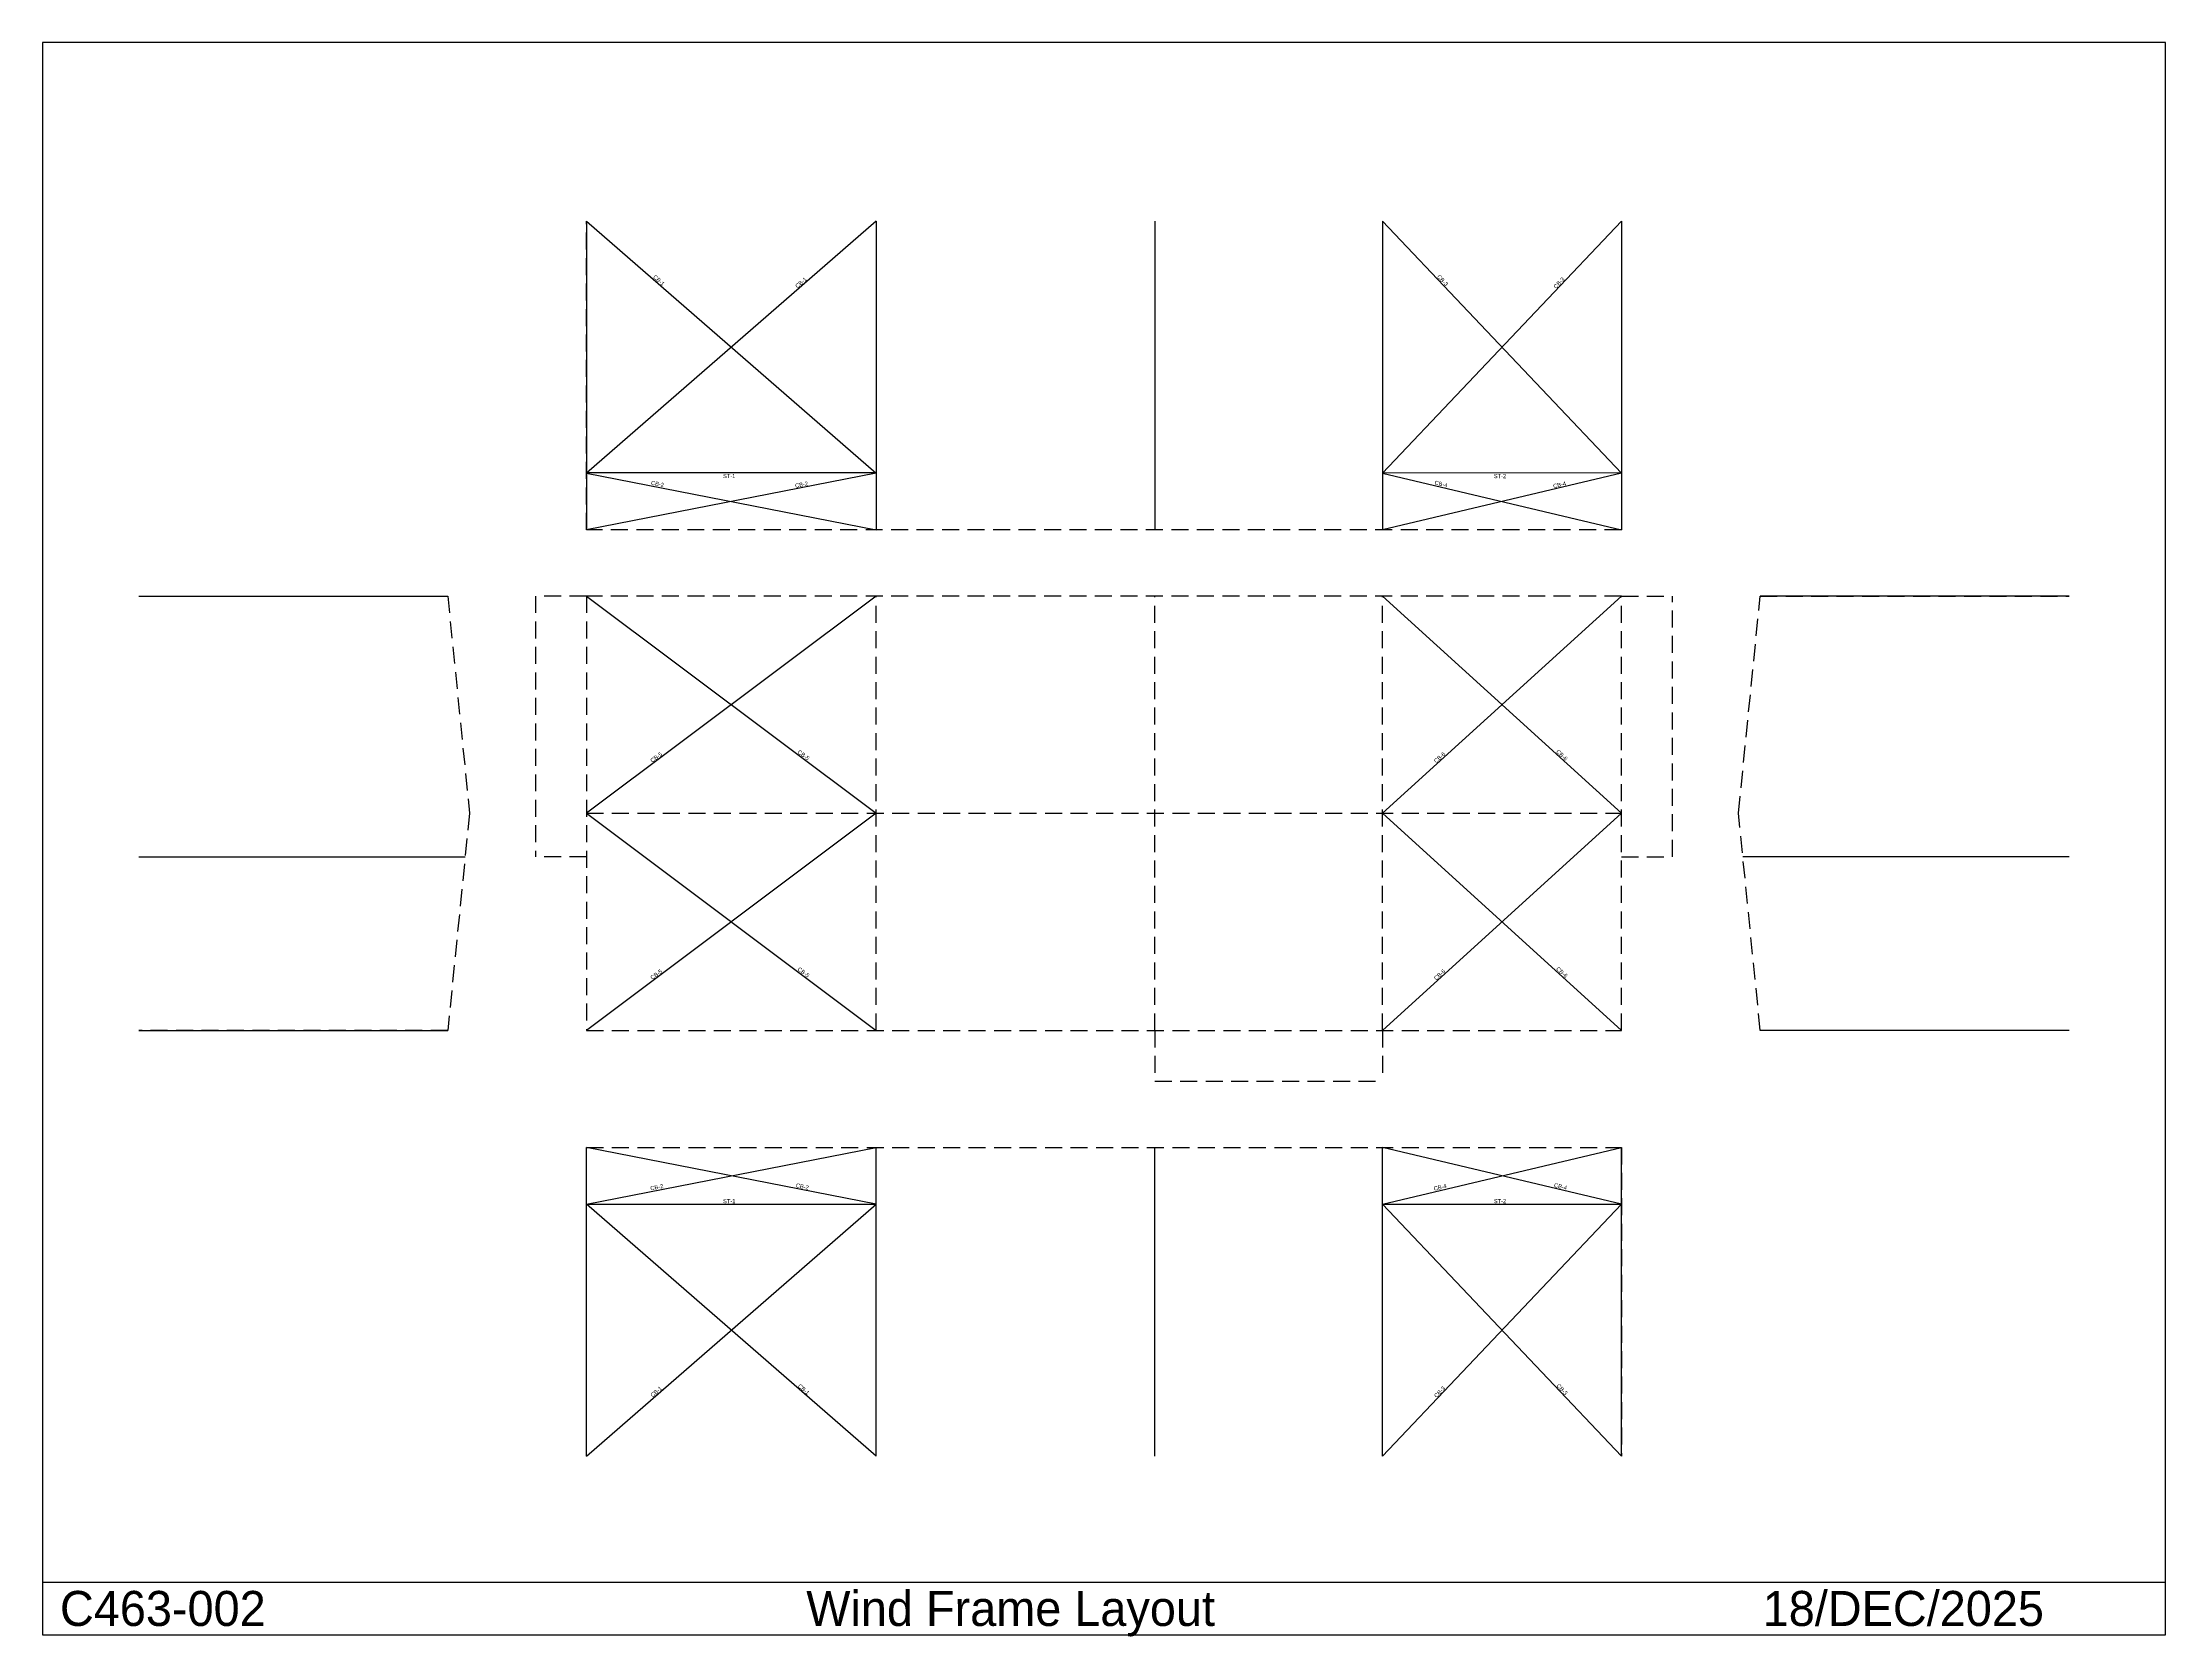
# Model space of a CAD drawing. Extents: x -16032 to 46532, y -17864 to 29112.
import ezdxf

# ---------------------------------------------------------------- set-up
doc = ezdxf.new("R2010")
doc.units = 0
doc.linetypes.add('CONTIN', pattern=[0])
doc.linetypes.add('DASHED', pattern=[750.75, 500.5, -250.25])
doc.layers.get('0').update_dxf_attribs({"linetype": 'CONTIN'})
for name, color, linetype in [('16', 7, 'CONTIN'), ('2', 7, 'CONTIN'), ('23', 7, 'DASHED'), ('3', 7, 'CONTIN'), ('4', 5, 'CONTIN'), ('8', 5, 'DASHED')]:
    doc.layers.add(name, color=color, linetype=linetype)

msp = doc.modelspace()

# ---------------------------------------------------------------- linework, layer by layer
for p, q in [((46531.801, 29112.359), (-16031.803, 29112.359)), ((-16031.803, 29112.359), (-16031.803, -17810.346)), ((46531.801, -17810.346), (46531.801, 29112.359)), ((-16031.803, -16261.896), (46531.801, -16261.896)), ((-16031.803, -17810.346), (46531.801, -17810.346))]:
    msp.add_line(p, q)
at = {"layer": '2'}
for p, q in [((8521.809, 16425.801), (12.21, 16426.361)), ((30486.809, 16424.352), (23472.209, 16424.814)), ((12.7, -5124.35), (8522.3, -5124.35)), ((23472.701, -5124.35), (30487.299, -5124.35))]:
    msp.add_line(p, q, dxfattribs=at)
at = {"layer": '23'}
for p, q in [((8535, 0), (8535, 12800)), ((16745, 0), (16745, 12800)), ((23460, 0), (23460, 12800))]:
    msp.add_line(p, q, dxfattribs=at)
at = {"layer": '3'}
for p, q in [((8534.998, 23849.447), (-0.49, 16420.012)), ((0, 23850.012), (8534.509, 16419.449)), ((30499.998, 23848), (23459.51, 16418.465)), ((23459.998, 23848.465), (30499.508, 16418)), ((8534.509, 16419.449), (-0.602, 14750.011)), ((-0.49, 16420.012), (8534.398, 14749.448)), ((30499.508, 16418), (23459.398, 14748.464)), ((23459.51, 16418.465), (30499.396, 14747.999)), ((0, 12800), (8535, 6400)), ((8535, 12800), (0, 6400)), ((23460, 12800), (30499.998, 6400)), ((30499.998, 12800), (23460, 6400)), ((0, 6400), (8535, 0)), ((8535, 6400), (0, 0)), ((23460, 6400), (30499.998, 0)), ((30499.998, 6400), (23460, 0)), ((0, -5118), (8535, -3448)), ((8535, -5118), (0, -3448)), ((23460, -5118), (30499.998, -3448)), ((30499.998, -5118), (23460, -3448)), ((0, -12548), (8535, -5118)), ((8535, -12548), (0, -5118)), ((23460, -12548), (30499.998, -5118)), ((30499.998, -12548), (23460, -5118))]:
    msp.add_line(p, q, dxfattribs=at)
at = {"layer": '4'}
for p, q in [((0, 23850.012), (-0.602, 14750.011)), ((8534.998, 23849.447), (8534.398, 14749.448)), ((16745, 23848.906), (16744.398, 14748.907)), ((23459.998, 23848.465), (23459.398, 14748.464)), ((30499.998, 23848), (30499.396, 14747.999)), ((-13187.999, 12800), (-4087.999, 12799.999)), ((43688, 12800), (34587.996, 12799.999)), ((-13187.999, 5115), (-3576.5, 5115)), ((43688, 5115), (34076.5, 5115)), ((-13187.999, 0), (-4088, -0.001)), ((43688, 0), (34588, 0)), ((0, -12548), (0, -3448)), ((8535, -12548), (8535, -3448)), ((16745, -12548), (16745, -3448)), ((23460, -12548), (23460, -3448)), ((30499.998, -12548), (30499.998, -3448))]:
    msp.add_line(p, q, dxfattribs=at)
at = {"layer": '8'}
for p, q in [((-0.602, 14750.011), (0, 23850.012)), ((30499.998, 23848), (30499.396, 14747.999)), ((30499.396, 14747.999), (-0.602, 14750.011)), ((-13187.999, 12800), (-4087.999, 12799.999)), ((-4087.999, 12799.999), (-3448, 6400)), ((-1500, 12800), (-1500, 5115)), ((0, 12800), (-1500, 12800)), ((0, 12800), (0, 0)), ((30499.998, 12800), (0, 12800)), ((30499.998, 0), (30499.998, 12800)), ((30499.998, 12800), (31999.996, 12800)), ((31999.996, 5115), (31999.996, 12800)), ((33948, 6400), (34587.996, 12799.999)), ((34587.996, 12799.999), (43688, 12800)), ((-3448, 6400), (-4088, -0.001)), ((0, 6400), (30499.998, 6400)), ((34588, 0), (33948, 6400)), ((0, 5115), (-1500, 5115)), ((30499.998, 5115), (31999.996, 5115)), ((-4088, -0.001), (-13187.999, 0)), ((0, 0), (30499.998, 0)), ((16745, 0), (16745, -1500)), ((23460, 0), (23460, -1500)), ((43688, 0), (34588, 0)), ((16745, -1500), (23460, -1500)), ((0, -12548), (0, -3448)), ((0, -3448), (30499.998, -3448)), ((30499.998, -3448), (30499.998, -12548))]:
    msp.add_line(p, q, dxfattribs=at)

# ---------------------------------------------------------------- texts
for s, p in [('C463-002', (-15515.652, -17552.271)), ('Wind Frame Layout', (6475.454, -17552.271)), ('18/DEC/2025', (34660.359, -17552.271))]:
    msp.add_text(s, height=1032.299).set_placement(p)
at = {"layer": '16'}
for s, rotation, p in [('CB-1', 318.956, (1949.726, 22182.967)), ('CB-1', 41.037, (6217.202, 21862.479)), ('CB-3', 313.452, (25052.178, 22198.342)), ('CB-3', 46.54, (28572.152, 21844.104)), ('ST-1', 359.996, (4023.159, 16273.696)), ('ST-2', 359.996, (26735.658, 16272.197)), ('CB-2', 348.925, (1893.934, 16079.689)), ('CB-2', 11.067, (6161.427, 15985.762)), ('CB-4', 346.651, (24982.23, 16087.626)), ('CB-4', 13.341, (28502.223, 15974.831)), ('CB-5', 36.865, (1938.664, 7884.195)), ('CB-5', -36.865, (6206.164, 8176.766)), ('CB-6', 42.274, (25039.572, 7866.456)), ('CB-6', -42.274, (28559.574, 8194.505)), ('CB-5', 36.865, (1938.664, 1484.194)), ('CB-5', -36.865, (6206.164, 1776.766)), ('CB-6', 42.274, (25039.572, 1466.455)), ('CB-6', -42.274, (28559.574, 1794.504)), ('CB-2', 11.071, (1894.448, -4716.842)), ('CB-2', 348.929, (6161.948, -4623.196)), ('CB-4', 13.345, (24982.744, -4726.301)), ('CB-4', 346.655, (28502.744, -4613.738)), ('CB-1', 41.041, (1949.835, -10820.124)), ('CB-1', 318.959, (6217.335, -10499.916)), ('CB-3', 46.544, (25052.287, -10837.023)), ('CB-3', 313.456, (28572.287, -10483.016))]:
    msp.add_text(s, height=121.92, rotation=rotation, dxfattribs=at).set_placement(p)
for s, p in [('ST-1', (4023.66, -5093.87)), ('ST-2', (26736.16, -5093.87))]:
    msp.add_text(s, height=121.92, dxfattribs=at).set_placement(p)

doc.saveas('drawing.dxf')
